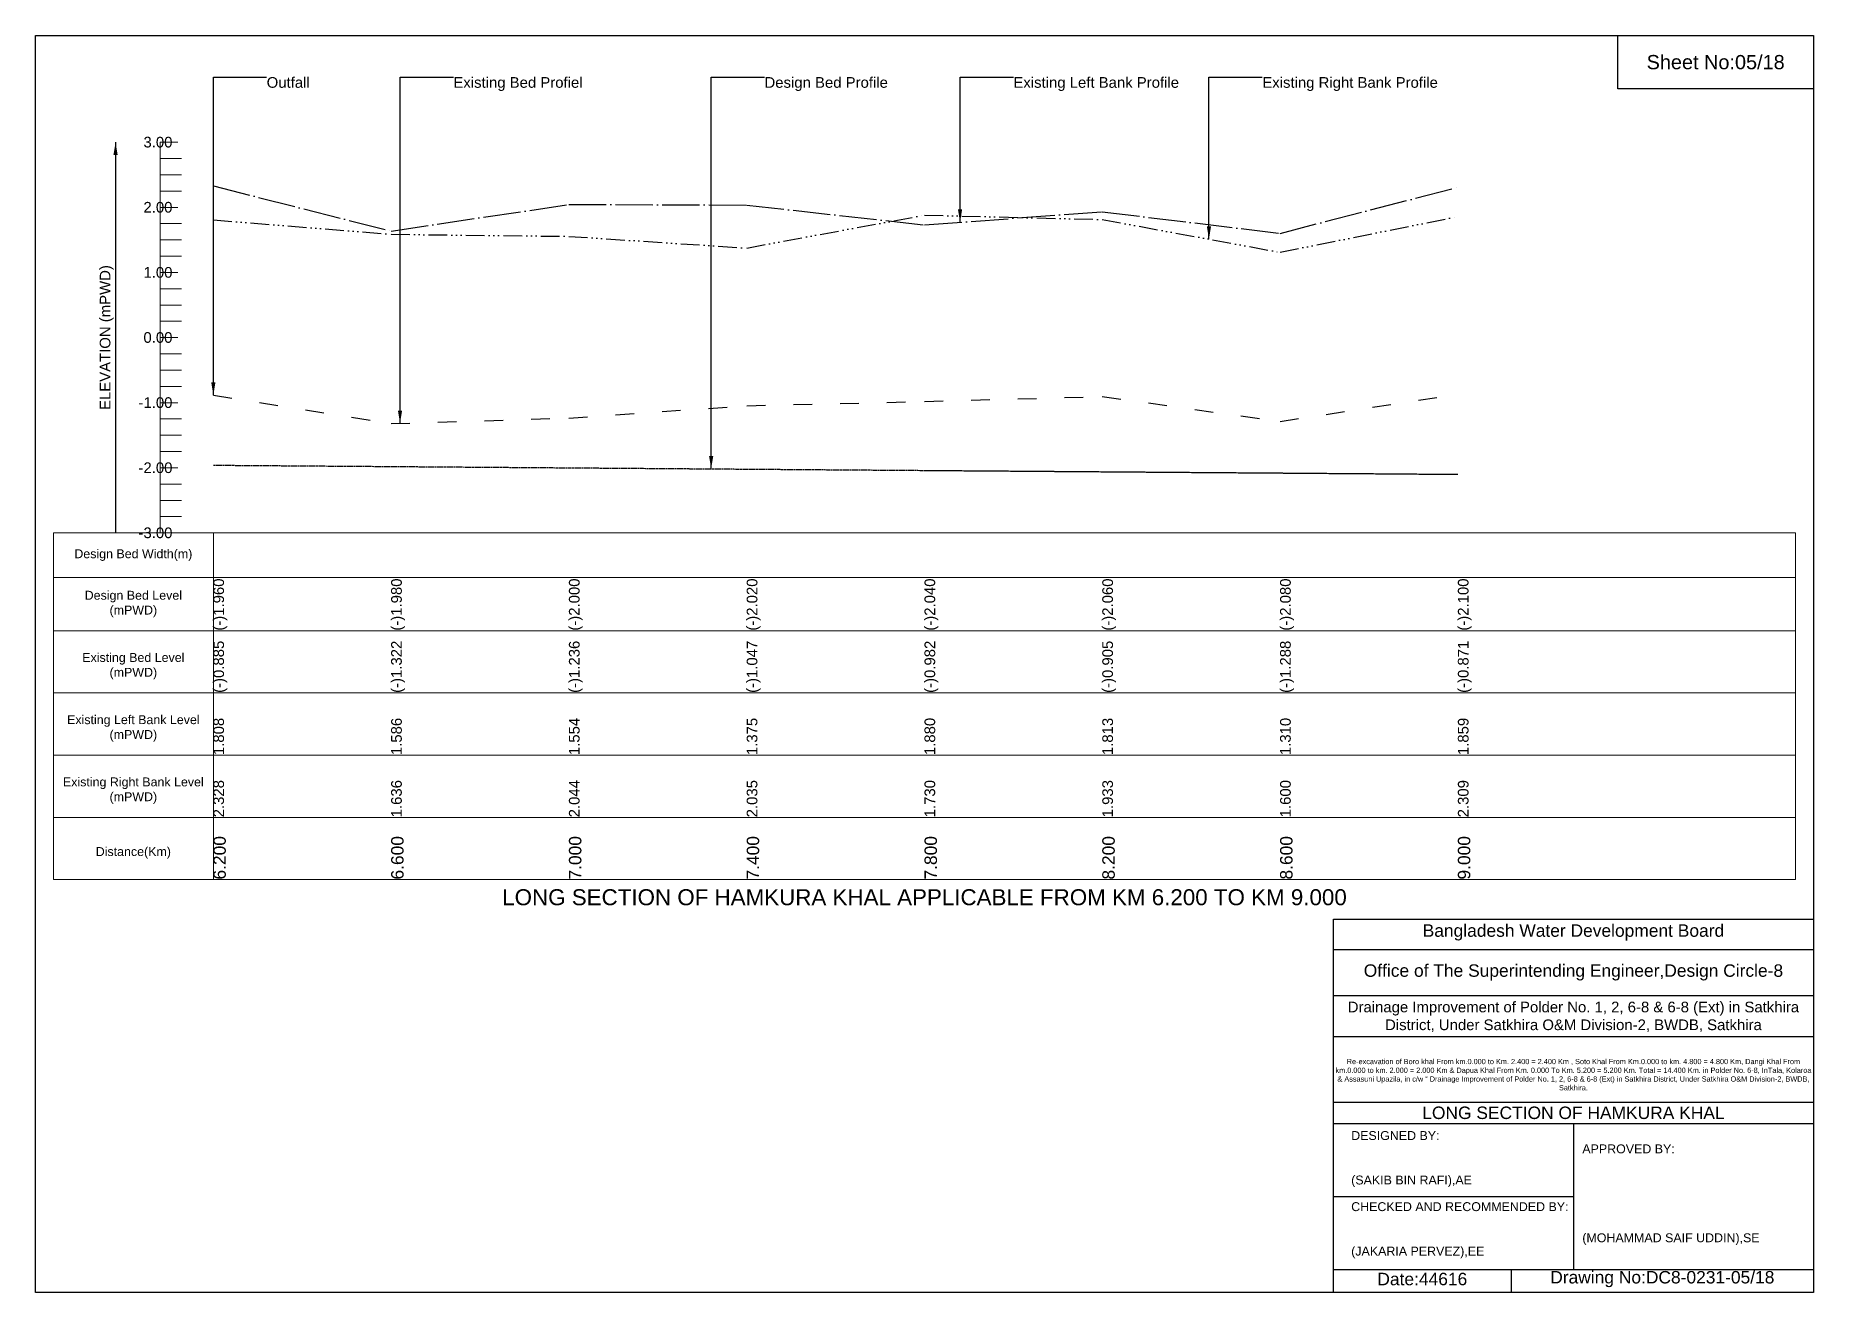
# Model space of a CAD drawing. Header units: inches. Extents: x 91000 to 278000, y -5656 to 20000.
# Drawn here: x 140000 to 148000, y 14344 to 20000 of the extents above; entities that cross this region are included whole.
import ezdxf

# ---------------------------------------------------------------- set-up
doc = ezdxf.new("R2010")
doc.units = ezdxf.units.IN
doc.header["$LTSCALE"] = 7
doc.header["$MEASUREMENT"] = 0
for name, pattern in [('ACAD_ISO03W100', [30, 12, -18]), ('ACAD_ISO04W100', [30, 24, -3, 0, -3]), ('ACAD_ISO14W100', [24, 12, -3, 0, -3, 0, -3, 0, -3]), ('CENTER', [2, 1.25, -0.25, 0.25, -0.25])]:
    doc.linetypes.add(name, pattern=pattern)
for name, color, linetype, lineweight in [('Design Bed Level Long Section', 7, 'CENTER', 25), ('Existing Bed Level for Long Section', 7, 'ACAD_ISO03W100', 25), ('Existing Left Bank of Long section', 7, 'ACAD_ISO04W100', 25), ('Existing Right Bank of Long Section', 7, 'ACAD_ISO14W100', 25), ('Long Section Border', 7, 'Continuous', 9), ('Long Section Labels', 7, 'Continuous', 9), ('Vscale for Long Section', 7, 'Continuous', 9)]:
    doc.layers.add(name, color=color, linetype=linetype, lineweight=lineweight)
doc.styles.get("Standard").update_dxf_attribs({"font": 'arial.ttf'})
doc.dimstyles.get("Standard").update_dxf_attribs({"dimtxt": 0.18, "dimasz": 0.18, "dimexe": 0.18, "dimexo": 0.0625, "dimgap": 0.09, "dimtad": 0, "dimtih": 1, "dimtoh": 1, "dimdec": 4, "dimzin": 0, "dimdsep": 46, "dimtxsty": 'Standard', "dimcen": 0.09, "dimadec": 0, "dimazin": 0, "dimtfac": 1, "dimtdec": 4, "dimtofl": 0, "dimtmove": 0, "dimatfit": 3, "dimfxl": 1, "dimtolj": 1, "dimtzin": 0, "dimarcsym": 0})

msp = doc.modelspace()

# ---------------------------------------------------------------- texts
at = {"attachment_point": 5}
for s, insert, char_height in [('Sheet No:05/18', (147560, 19880), 64), ('Bangladesh Water Development Board', (146920, 15964), 56), ('Office of The Superintending Engineer,Design Circle-8', (146920, 15784), 56)]:
    msp.add_mtext(s, dxfattribs=dict(at, insert=insert, char_height=char_height))
for s, insert, char_height, width, attachment_point in [('Drainage Improvement of Polder No. 1, 2, 6-8 & 6-8 (Ext) in Satkhira District, Under Satkhira O&M Division-2, BWDB, Satkhira', (146920, 15584), 48, 2240, 5), ('Re-excavation of Boro khal From km.0.000 to Km. 2.400 = 2.400 Km , Soto Khal From Km.0.000 to km. 4.800 = 4.800 Km, Dangi Khal From km.0.000 to km. 2.000 = 2.000 Km & Dapua Khal From Km. 0.000 To Km. 5.200 = 5.200 Km. Total = 14.400 Km. in Polder No. 6-8, InTala, Kolaroa & Assasuni Upazila, in c/w “ Drainage Improvement of Polder No. 1, 2, 6-8 & 6-8 (Ext) in Satkhira District, Under Satkhira O&M Division-2, BWDB, Satkhira.', (146920, 15324), 23.565, 2160, 5), ('LONG SECTION OF HAMKURA KHAL', (146920, 15152), 56, 2240, 5), ('DESIGNED BY:^J^J^J(SAKIB BIN RAFI),AE', (145920, 14944), 40, 1120, 4), ('APPROVED BY:^J^J^J^J^J^J(MOHAMMAD SAIF UDDIN),SE', (146960, 14784), 40, 1120, 4), ('CHECKED AND RECOMMENDED BY:^J^J^J(JAKARIA PERVEZ),EE', (145920, 14624), 40, 1120, 4), ('Date:44616', (146240, 14404), 56, 1120, 5), ('Drawing No:DC8-0231-05/18', (147320, 14404), 56, 1760, 5)]:
    msp.add_mtext(s, dxfattribs=dict(insert=insert, char_height=char_height, width=width, attachment_point=attachment_point))
at = {"layer": 'Long Section Border', "attachment_point": 5}
for s, insert, char_height in [('Design Bed Width(m)', (140440, 17662), 40), ('Design Bed Level^J(mPWD)', (140440, 17442), 40), ('Existing Bed Level^J(mPWD)', (140440, 17162), 40), ('Existing Left Bank Level^J(mPWD)', (140440, 16882), 40), ('Existing Right Bank Level^J(mPWD)', (140440, 16602), 40), ('Distance(Km)', (140440, 16322), 40), ('LONG SECTION OF HAMKURA KHAL APPLICABLE FROM KM 6.200 TO KM 9.000', (144000, 16122), 72)]:
    msp.add_mtext(s, dxfattribs=dict(at, insert=insert, char_height=char_height))
at = {"layer": 'Long Section Labels', "char_height": 48, "attachment_point": 1}
for s, insert in [('Outfall', (141040, 19813)), ('Existing Bed Profiel', (141880, 19813)), ('Design Bed Profile', (143280, 19813)), ('Existing Left Bank Profile', (144400, 19813)), ('Existing Right Bank Profile', (145520, 19813))]:
    msp.add_mtext(s, dxfattribs=dict(at, insert=insert))
at = {"layer": 'Vscale for Long Section', "char_height": 48, "attachment_point": 6}
for s, insert in [('3.00', (140616, 19520)), ('2.00', (140616, 19227)), ('1.00', (140616, 18934)), ('0.00', (140616, 18641)), ('-1.00', (140616, 18348)), ('-2.00', (140616, 18055)), ('-3.00', (140616, 17762))]:
    msp.add_mtext(s, dxfattribs=dict(at, insert=insert))
at = {"layer": 'Vscale for Long Section', "rotation": 90}
for s, insert, char_height, attachment_point in [('ELEVATION (mPWD)', (140320, 18641), 48, 5), ('(-)1.960', (140800, 17322), 48, 1), ('(-)1.980', (141600, 17322), 48, 1), ('(-)2.000', (142400, 17322), 48, 1), ('(-)2.020', (143200, 17322), 48, 1), ('(-)2.040', (144000, 17322), 48, 1), ('(-)2.060', (144800, 17322), 48, 1), ('(-)2.080', (145600, 17322), 48, 1), ('(-)2.100', (146400, 17322), 48, 1), ('(-)0.885', (140800, 17042), 48, 1), ('(-)1.322', (141600, 17042), 48, 1), ('(-)1.236', (142400, 17042), 48, 1), ('(-)1.047', (143200, 17042), 48, 1), ('(-)0.982', (144000, 17042), 48, 1), ('(-)0.905', (144800, 17042), 48, 1), ('(-)1.288', (145600, 17042), 48, 1), ('(-)0.871', (146400, 17042), 48, 1), ('1.808', (140800, 16762), 48, 1), ('1.586', (141600, 16762), 48, 1), ('1.554', (142400, 16762), 48, 1), ('1.375', (143200, 16762), 48, 1), ('1.880', (144000, 16762), 48, 1), ('1.813', (144800, 16762), 48, 1), ('1.310', (145600, 16762), 48, 1), ('1.859', (146400, 16762), 48, 1), ('2.328', (140800, 16482), 48, 1), ('1.636', (141600, 16482), 48, 1), ('2.044', (142400, 16482), 48, 1), ('2.035', (143200, 16482), 48, 1), ('1.730', (144000, 16482), 48, 1), ('1.933', (144800, 16482), 48, 1), ('1.600', (145600, 16482), 48, 1), ('2.309', (146400, 16482), 48, 1), ('6.200', (140800, 16202), 56, 1), ('6.600', (141600, 16202), 56, 1), ('7.000', (142400, 16202), 56, 1), ('7.400', (143200, 16202), 56, 1), ('7.800', (144000, 16202), 56, 1), ('8.200', (144800, 16202), 56, 1), ('8.600', (145600, 16202), 56, 1), ('9.000', (146400, 16202), 56, 1)]:
    msp.add_mtext(s, dxfattribs=dict(at, insert=insert, char_height=char_height, attachment_point=attachment_point))

# ---------------------------------------------------------------- linework, layer by layer
for points in [[(140000, 20000), (148000, 20000), (148000, 14344), (140000, 14344)], [(147120, 20000), (148000, 20000), (148000, 19760), (147120, 19760)]]:
    msp.add_lwpolyline(points, close=True)
for points in [[(145840, 14344), (145840, 16024), (148000, 16024)], [(145840, 15888), (148000, 15888)], [(145840, 15680), (148000, 15680)], [(145840, 15496), (148000, 15496)], [(145840, 15200), (148000, 15200)], [(145840, 15104), (148000, 15104)], [(146920, 15104), (146920, 14448)], [(145840, 14776), (146920, 14776)], [(145840, 14448), (148000, 14448)], [(146640, 14448), (146640, 14344)]]:
    msp.add_lwpolyline(points)
at = {"layer": 'Design Bed Level Long Section'}
msp.add_lwpolyline([(140800, 18066.7), (141600, 18060.9), (142400, 18055), (143200, 18049.1), (144000, 18043.3), (144800, 18037.4), (145600, 18031.6), (146400, 18025.7)], dxfattribs=at)
at = {"layer": 'Existing Bed Level for Long Section'}
msp.add_lwpolyline([(140800, 18381.7), (141600, 18253.7), (142400, 18278.9), (143200, 18334.2), (144000, 18353.3), (144800, 18375.8), (145600, 18263.6), (146400, 18385.8)], dxfattribs=at)
at = {"layer": 'Existing Left Bank of Long section'}
msp.add_lwpolyline([(140800, 19323.1), (141600, 19120.3), (142400, 19239.9), (143200, 19237.3), (144000, 19147.9), (144800, 19207.4), (145600, 19109.8), (146400, 19317.5)], dxfattribs=at)
at = {"layer": 'Existing Right Bank of Long Section'}
msp.add_lwpolyline([(140800, 19170.7), (141600, 19105.7), (142400, 19096.3), (143200, 19043.9), (144000, 19191.8), (144800, 19172.2), (145600, 19024.8), (146400, 19185.7)], dxfattribs=at)
at = {"layer": 'Long Section Border'}
msp.add_lwpolyline([(140080, 17762), (147920, 17762), (147920, 16202), (140080, 16202)], close=True, dxfattribs=at)
for points in [[(140800, 17762), (140800, 16202)], [(140080, 17562), (147920, 17562)], [(140080, 17322), (147920, 17322)], [(140080, 17042), (147920, 17042)], [(140080, 16762), (147920, 16762)], [(140080, 16482), (147920, 16482)]]:
    msp.add_lwpolyline(points, dxfattribs=at)
at = {"layer": 'Vscale for Long Section'}
for points in [[(140560, 17762), (140560, 18055), (140560, 18348), (140560, 18641), (140560, 18934), (140560, 19227), (140560, 19520)], [(140560, 19520), (140640, 19520)], [(140560, 19446.8), (140656, 19446.8)], [(140560, 19373.5), (140656, 19373.5)], [(140560, 19300.2), (140656, 19300.2)], [(140560, 19227), (140640, 19227)], [(140560, 19153.8), (140656, 19153.8)], [(140560, 19080.5), (140656, 19080.5)], [(140560, 19007.2), (140656, 19007.2)], [(140560, 18934), (140640, 18934)], [(140560, 18860.8), (140656, 18860.8)], [(140560, 18787.5), (140656, 18787.5)], [(140560, 18714.2), (140656, 18714.2)], [(140560, 18641), (140640, 18641)], [(140560, 18567.8), (140656, 18567.8)], [(140560, 18494.5), (140656, 18494.5)], [(140560, 18421.2), (140656, 18421.2)], [(140560, 18348), (140640, 18348)], [(140560, 18274.8), (140656, 18274.8)], [(140560, 18201.5), (140656, 18201.5)], [(140560, 18128.2), (140656, 18128.2)], [(140560, 18055), (140640, 18055)], [(140560, 17981.8), (140656, 17981.8)], [(140560, 17908.5), (140656, 17908.5)], [(140560, 17835.2), (140656, 17835.2)], [(140560, 17762), (140640, 17762)]]:
    msp.add_lwpolyline(points, dxfattribs=at)

msp.set_redraw_order([(e.dxf.handle, doc.entitydb.next_handle()) for e in msp.query("TEXT MTEXT ATTDEF DIMENSION ARC_DIMENSION")])  # texts and dimensions are drawn at this point

# ---------------------------------------------------------------- leaders
at = {"layer": 'Long Section Labels', "annotation_type": 0, "has_hookline": 1, "hookline_direction": 0}
for points, text_width in [([(140800, 18381.7), (140800, 19813), (141039.9, 19813)], 185.8), ([(141640, 18254.9), (141640, 19813), (141879.9, 19813)], 571.4), ([(143040, 18050.3), (143040, 19813), (143279.9, 19813)], 547.4), ([(144160, 19159.8), (144160, 19813), (144399.9, 19813)], 737.4), ([(145280, 19083.8), (145280, 19813), (145519.9, 19813)], 782)]:
    msp.add_leader(points, dimstyle='Standard', override={"dimasz": 57.6}, dxfattribs=dict(at, text_width=text_width))
at = {"layer": 'Vscale for Long Section'}
msp.add_leader([(140360, 19520), (140360, 17762)], dimstyle='Standard', override={"dimasz": 57.6}, dxfattribs=at)

doc.saveas('drawing.dxf')
